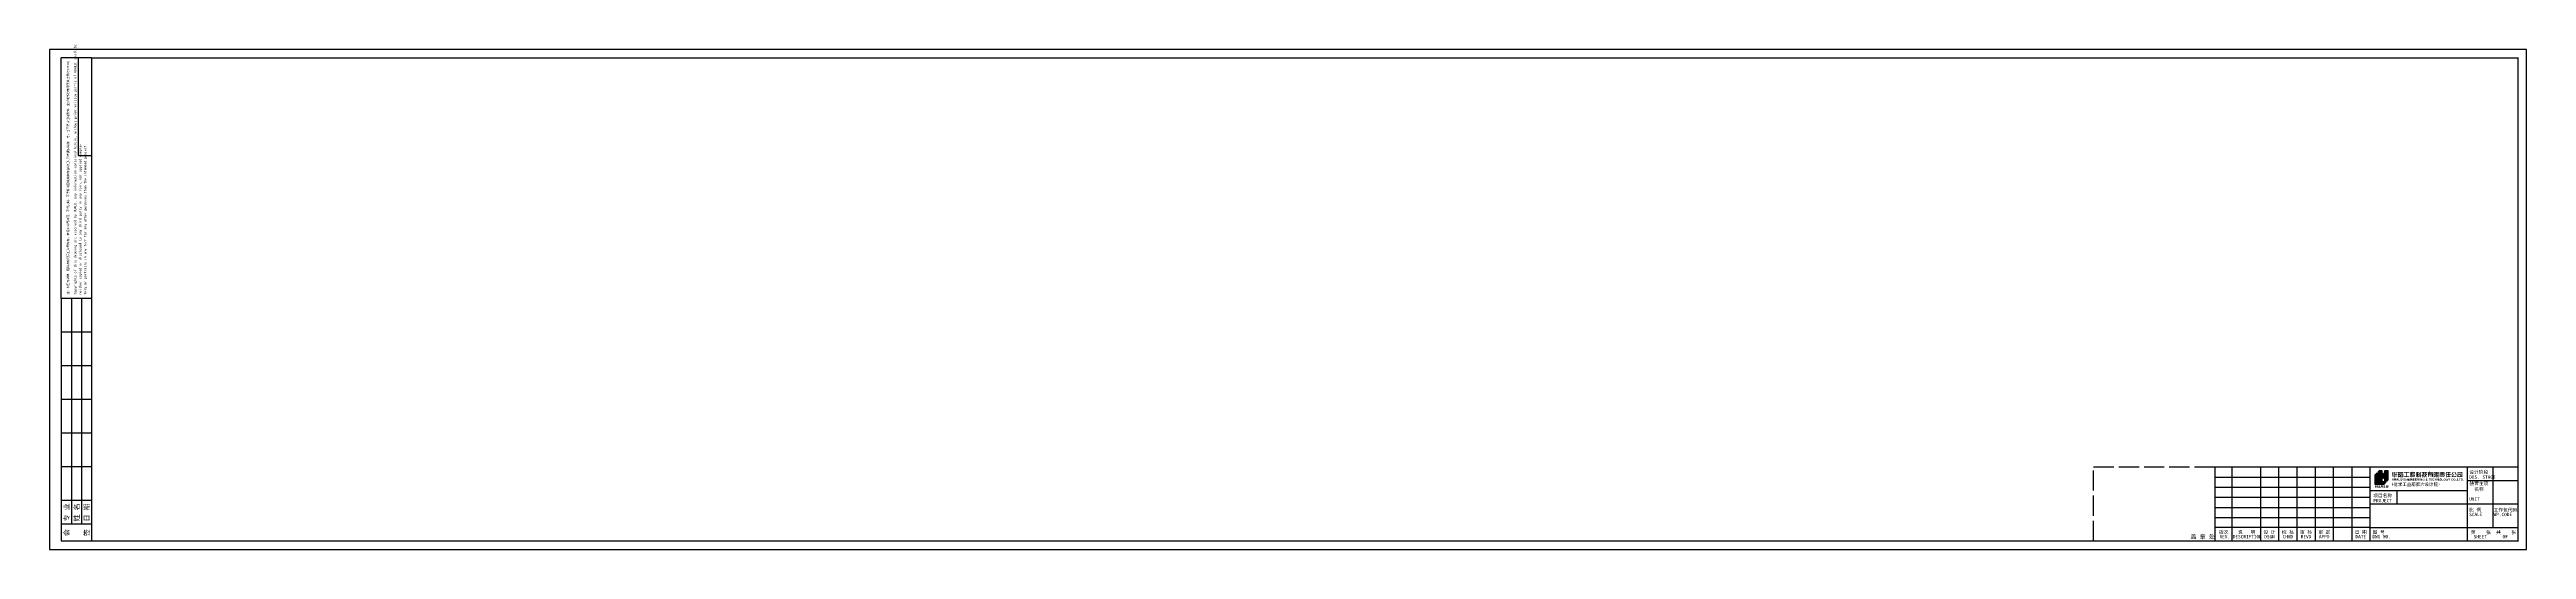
# Model space of a CAD drawing. Extents: x 0 to 1471, y 0 to 297.
import ezdxf
from ezdxf.enums import TextEntityAlignment as Align

# ---------------------------------------------------------------- set-up
doc = ezdxf.new("R2010")
doc.units = 0
doc.header["$MEASUREMENT"] = 0
doc.linetypes.add('ACAD_ISO02W100', pattern=[15, 12, -3])
doc.layers.get('0').update_dxf_attribs({"linetype": 'CONTINUOUS'})
doc.layers.add('水印', color=254, linetype='ACAD_ISO02W100')
doc.styles.add('HUALUC', font='SimSun.ttf')

# ---------------------------------------------------------------- blocks, each defined once
blk = doc.blocks.new('HLYBA3')
at = {"linetype": 'Continuous'}
h = blk.add_hatch(color=7, dxfattribs=at)
edge = h.paths.add_edge_path()
edge.add_line((4, -11.4), (4, -10.8))
edge.add_line((4, -10.8), (4.4, -10.8))
edge.add_line((4.4, -10.8), (4.4, -12.3))
edge.add_line((4.4, -12.3), (4, -12.3))
edge.add_line((4, -12.3), (4, -11.7))
edge.add_line((4, -11.7), (3.6, -11.7))
edge.add_arc((3.6, -11.8), 0.128, 94.871, 173.5667)
edge.add_line((3.5, -11.8), (3.5, -12.3))
edge.add_line((3.5, -12.3), (3, -12.3))
edge.add_line((3, -12.3), (3, -10.8))
edge.add_line((3, -10.8), (3.5, -10.8))
edge.add_line((3.5, -10.8), (3.5, -11.4))
edge.add_line((3.5, -11.4), (4, -11.4))
for points in [[(6.1, -10.8), (5.6, -10.8), (5.6, -12), (5.3, -12, -0.381132), (5.1, -11.9), (5.1, -10.8), (4.7, -10.8), (4.7, -12.1, 0.427626), (4.8, -12.3), (5.9, -12.3, 0.36556), (6.1, -12.1)], [(7.5, -10.8), (6.9, -10.8, 0.310603), (6.7, -10.9), (6.2, -12.3), (6.7, -12.3), (7.1, -11.4, -0.333364), (7.3, -11.2), (7.7, -11.2)], [(8.7, -10.8), (8.2, -10.8), (8.2, -12.1, 0.298345), (8.4, -12.3), (9.3, -12.3), (9.3, -12), (8.8, -12, -0.387848), (8.7, -11.8)], [(10, -10.8), (9.5, -10.8), (9.5, -12.1, 0.38598), (9.7, -12.3), (10.7, -12.3, 0.384413), (10.9, -12.1), (10.9, -10.8), (10.4, -10.8), (10.4, -12), (10.1, -12, -0.396455), (10, -11.9)], [(13.9, -8.1), (14.2, -8.1), (14.2, -6.8), (13.9, -6.8), (13.9, -7.3), (13.4, -7.3), (13.4, -6.8), (13.1, -6.8), (13.1, -8.1), (13.4, -8.1), (13.4, -7.6), (13.9, -7.6)], [(18, -7.9), (18, -8.1), (17.1, -8.1), (17.1, -6.8), (17.3, -6.8), (17.3, -7.9)], [(21.6, -9.3, -0.007553), (21.3, -9.3), (20, -9.3, 0.004201), (19.7, -9.3, -0.116182), (19.7, -9.6, -0.017652), (20.1, -9.5), (20.5, -9.5), (20.5, -11.1), (19.9, -11.1, -0.006389), (19.5, -11, -0.085828), (19.5, -11.3, -0.010193), (19.9, -11.3), (21.5, -11.3, -0.002385), (21.8, -11.3, -0.09048), (21.8, -11, 0.000529), (21.5, -11.1), (20.8, -11.1), (20.8, -9.5), (21.3, -9.5, -0.006454), (21.6, -9.6, -0.081388)], [(20.9, -6.8), (20, -6.8), (20, -8.1), (21, -8.1), (21, -7.9), (20.2, -7.9), (20.2, -7.5), (20.9, -7.5), (20.9, -7.3), (20.2, -7.3), (20.2, -7), (20.9, -7)], [(22.1, -3.3), (23.4, -3.3), (23.4, -2.9), (20.3, -2.9), (20.3, -3.3), (21.6, -3.3), (21.6, -5.6), (20.2, -5.6), (20.2, -6), (23.4, -6), (23.4, -5.6), (22.1, -5.6)], [(22, -8.1), (22.2, -8.1), (22.2, -6.8), (22, -6.8), (22, -7.7), (21.4, -6.8), (21.2, -6.8), (21.2, -8.1), (21.4, -8.1), (21.4, -7.3)], [(24.2, -6.8), (23.9, -6.8), (23.9, -8.1), (24.2, -8.1)], [(25.4, -6.8), (25.2, -6.8), (25.2, -7.7), (24.7, -6.8), (24.4, -6.8), (24.4, -8.1), (24.7, -8.1), (24.7, -7.3), (25.2, -8.1), (25.4, -8.1)], [(26.7, -6.8), (25.7, -6.8), (25.7, -8.1), (26.7, -8.1), (26.7, -7.9), (26, -7.9), (26, -7.5), (26.6, -7.5), (26.6, -7.3), (26, -7.3), (26, -7), (26.7, -7)], [(27.9, -6.8), (26.9, -6.8), (26.9, -8.1), (27.9, -8.1), (27.9, -7.9), (27.2, -7.9), (27.2, -7.5), (27.9, -7.5), (27.9, -7.3), (27.2, -7.3), (27.2, -7), (27.9, -7)], [(29.7, -6.8), (29.5, -6.8), (29.5, -8.1), (29.7, -8.1)], [(31, -6.8), (30.8, -6.8), (30.8, -7.7), (30.2, -6.8), (30, -6.8), (30, -8.1), (30.2, -8.1), (30.2, -7.3), (30.7, -8.1), (31, -8.1)], [(32.2, -6.9, 1.561382), (32.2, -8.1, 0.141316), (32.4, -7.9), (32.2, -7.8, -0.096612), (32, -7.9, -0.444438), (31.5, -7.6, -0.279582), (31.6, -7.1, -0.536579), (32.2, -7.2), (32.4, -7.2, 0.244921)], [(32.2, -7.8), (32.4, -7.9), (32.4, -7.4), (31.9, -7.4), (31.9, -7.6), (32.2, -7.6)], [(40.4, -5.2), (40.6, -5.2, 0.235582), (40.8, -5.1), (41, -4.8), (40.6, -4.8, -0.342313), (40.4, -4.9), (40.3, -4.9, -0.215356), (40.2, -4.8), (39.8, -4.8), (40.3, -5.9, 0.278883), (40.6, -6.1), (41, -6.1), (41, -5.7), (40.8, -5.7, -0.270345), (40.6, -5.6)], [(40.8, -9.2), (40.7, -9.3, -0.408095), (40.7, -11.3), (40.8, -11.4, 0.402785)], [(48.5, -7.2, -0.760012), (49.1, -7.2), (49.4, -7.2, 0.593582), (48.4, -7, 0.29024), (48.4, -7.9, 0.624984), (49.4, -7.7), (49.1, -7.6, -0.166637), (49, -7.9, -0.442899), (48.6, -7.8, -0.165223)], [(51.3, -7.9), (51, -7.9), (51, -8.1), (51.3, -8.1)], [(51.8, -7.9), (51.5, -7.9), (51.5, -8.1), (51.6, -8.1, -0.372764), (51.5, -8.3), (51.5, -8.4, 0.283339), (51.8, -8.1)], [(53, -7.9), (52.3, -7.9), (52.3, -6.8), (52, -6.8), (52, -8.1), (53, -8.1)], [(53.9, -6.8), (52.9, -6.8), (52.9, -7), (53.3, -7), (53.3, -8.1), (53.6, -8.1), (53.6, -7), (53.9, -7)], [(55.7, -7.9), (55.4, -7.9), (55.4, -8.1), (55.7, -8.1)]]:
    blk.add_hatch(color=7, dxfattribs=at).paths.add_polyline_path(points)
h = blk.add_hatch(color=7, dxfattribs=at)
edge = h.paths.add_edge_path()
edge.add_line((7.4, -11.8), (7.2, -11.8))
edge.add_line((7.2, -11.8), (7.2, -11.5))
edge.add_arc((7.4, -11.5), 0.13, 90.8883, 168.3542, ccw=False)
edge.add_line((7.4, -11.4), (7.7, -11.4))
edge.add_line((7.7, -11.4), (8, -12.3))
edge.add_line((8, -12.3), (7.6, -12.3))
edge.add_line((7.6, -12.3), (7.4, -11.8))
edge = h.paths.add_edge_path()
edge.add_line((7.7, -11.2), (7.5, -10.8))
edge.add_line((6.7, -10.9), (6.2, -12.3))
edge.add_arc((7.3, -11.4), 0.251, 96.2532, 169.9994)
edge.add_line((7.7, -11.2), (7.3, -11.2))
edge.add_line((6.2, -12.3), (6.7, -12.3))
edge.add_line((6.7, -12.3), (7.1, -11.4))
edge.add_arc((6.9, -11), 0.204, 100.8735, 169.8934)
edge.add_line((6.9, -10.8), (7.5, -10.8))
h = blk.add_hatch(color=7, dxfattribs=at)
h.paths.add_polyline_path([(14.5, -5.2), (14.5, -4.9), (14.9, -4.9), (14.9, -5.2), (16.3, -5.2), (16.3, -5.6), (14.9, -5.6), (14.9, -6.1), (14.5, -6.1), (14.5, -5.6), (13.2, -5.6), (13.2, -5.2)])
edge = h.paths.add_edge_path()
edge.add_arc((16, -3.4), 0.345, 274.1607, 349.5208)
edge.add_line((16.3, -3.5), (16.3, -2.9))
edge.add_line((16.3, -2.9), (15.9, -2.9))
edge.add_line((15.9, -2.9), (15.9, -3.2))
edge.add_arc((15.8, -3.3), 0.1, -101.3003, 12.1745, ccw=False)
edge.add_line((15.8, -3.4), (15, -3.4))
edge.add_line((15, -3.4), (15, -2.9))
edge.add_line((15, -2.9), (14.6, -2.9))
edge.add_line((14.6, -2.9), (14.6, -4.5))
edge.add_arc((14.9, -4.5), 0.361, 186.1736, 271.7387)
edge.add_line((15, -4.8), (16.3, -4.8))
edge.add_line((16.3, -4.8), (16.3, -4.4))
edge.add_line((16.3, -4.4), (15.2, -4.4))
edge.add_arc((15.1, -4.3), 0.101, 177.771, 280.7368, ccw=False)
edge.add_line((15, -4.3), (15, -3.8))
edge.add_line((15, -3.8), (16, -3.8))
edge = h.paths.add_edge_path()
edge.add_line((13.9, -4.9), (13.9, -3.5))
edge.add_line((13.9, -3.5), (14.2, -2.9))
edge.add_line((14.2, -2.9), (13.7, -2.9))
edge.add_line((13.7, -2.9), (13.5, -3.3))
edge.add_arc((13.3, -3.2), 0.176, 275.6517, 331.0645, ccw=False)
edge.add_line((13.3, -3.4), (13.2, -3.4))
edge.add_line((13.2, -3.4), (13.2, -3.8))
edge.add_line((13.2, -3.8), (13.4, -3.8))
edge.add_line((13.4, -3.8), (13.4, -4.9))
edge.add_line((13.4, -4.9), (13.9, -4.9))
h = blk.add_hatch(color=7, dxfattribs=at)
edge = h.paths.add_edge_path()
edge.add_arc((14.8, -10.3), 1.42, 135.3222, 224.1227)
edge.add_line((13.8, -11.3), (13.6, -11.4))
edge.add_arc((14.8, -10.3), 1.64, 135.7025, 223.4578, ccw=False)
edge.add_line((13.6, -9.2), (13.8, -9.3))
h = blk.add_hatch(color=7, dxfattribs=at)
h.paths.add_polyline_path([(15.7, -9.5, -0.013789), (15.7, -9.1, -0.063059), (15.4, -9.1, 0.001094), (15.4, -9.5), (15.4, -10.4, -0.095033), (14.9, -10.7, -0.119992), (15, -10.9, 0.035342), (15.4, -10.7), (15.4, -11.3, 0.438459), (15.6, -11.5), (16.2, -11.5, 0.274877), (16.4, -11.3), (16.5, -11.1, -0.158456), (16.3, -10.9, -0.12281), (16.2, -11.2, -0.290428), (16.1, -11.2), (15.8, -11.2, -0.234148), (15.7, -11.2, -0.079142), (15.7, -11), (15.7, -10.5, 0.046773), (16.4, -9.6, -0.034455), (16.2, -9.4, -0.059842), (15.7, -10.2)])
h.paths.add_polyline_path([(14.8, -9.6, -0.033276), (15, -9.2, -0.025363), (14.8, -9.1, -0.113336), (14.2, -10.2, -0.088717), (14.4, -10.4, 0.026542), (14.6, -10), (14.6, -11.1, 0.000216), (14.6, -11.5, -0.054196), (14.8, -11.5, -0.004545), (14.8, -11.2)])
h = blk.add_hatch(color=7, dxfattribs=at)
edge = h.paths.add_edge_path()
edge.add_arc((14.9, -7.6), 0.519, 184.8147, 354.564)
edge.add_line((15.5, -7.7), (15.5, -6.8))
edge.add_line((15.5, -6.8), (15.2, -6.8))
edge.add_line((15.2, -6.8), (15.2, -7.6))
edge.add_arc((14.9, -7.7), 0.256, -185.1098, 5.1317, ccw=False)
edge.add_line((14.7, -7.6), (14.7, -6.8))
edge.add_line((14.7, -6.8), (14.4, -6.8))
edge.add_line((14.4, -6.8), (14.4, -7.7))
h = blk.add_hatch(color=7, dxfattribs=at)
h.paths.add_polyline_path([(16.5, -7.8), (16.6, -8.1), (16.9, -8.1), (16.4, -6.8), (16.1, -6.8), (15.6, -8.1), (15.9, -8.1), (16, -7.8)])
h.paths.add_polyline_path([(16.1, -7.6), (16.4, -7.6), (16.3, -7.1)], flags=16)
h = blk.add_hatch(color=7, dxfattribs=at)
edge = h.paths.add_edge_path()
edge.add_line((19.2, -4), (19.2, -3.5))
edge.add_line((19.2, -3.5), (19.9, -3.5))
edge.add_line((19.9, -3.5), (19.9, -3.1))
edge.add_line((19.9, -3.1), (19.2, -3.1))
edge.add_line((19.2, -3.1), (19.2, -2.9))
edge.add_line((19.2, -2.9), (18.8, -2.9))
edge.add_line((18.8, -2.9), (18.8, -3.1))
edge.add_line((18.8, -3.1), (18.1, -3.1))
edge.add_line((18.1, -3.1), (18.1, -3.5))
edge.add_line((18.1, -3.5), (18.8, -3.5))
edge.add_line((18.8, -3.5), (18.8, -4))
edge.add_line((18.8, -4), (18.1, -4))
edge.add_line((18.1, -4), (18.1, -4.4))
edge.add_line((18.1, -4.4), (18.8, -4.4))
edge.add_line((18.8, -4.4), (18.8, -5.7))
edge.add_line((18.8, -5.7), (18.5, -5.7))
edge.add_line((18.5, -5.7), (18.5, -4.6))
edge.add_line((18.5, -4.6), (18.1, -4.6))
edge.add_line((18.1, -4.6), (18.1, -6.1))
edge.add_line((18.1, -6.1), (19.5, -6.1))
edge.add_arc((19.5, -5.7), 0.326, 269.7583, 364.8133)
edge.add_line((19.8, -5.7), (19.8, -4.6))
edge.add_line((19.8, -4.6), (19.4, -4.6))
edge.add_line((19.4, -4.6), (19.4, -5.5))
edge.add_arc((19.3, -5.6), 0.101, -91.9298, 0.6516, ccw=False)
edge.add_line((19.3, -5.7), (19.2, -5.7))
edge.add_line((19.2, -5.7), (19.2, -4.4))
edge.add_line((19.2, -4.4), (19.9, -4.4))
edge.add_line((19.9, -4.4), (19.9, -4))
edge.add_line((19.9, -4), (19.2, -4))
edge = h.paths.add_edge_path()
edge.add_arc((17.6, -5.6), 0.337, 265.5786, 359.6429)
edge.add_line((18, -5.6), (18, -4.7))
edge.add_arc((17.7, -4.7), 0.275, 357.7948, 436.654)
edge.add_arc((17.7, -4.2), 0.262, 283.4165, 353.7812)
edge.add_line((18, -4.2), (18, -2.9))
edge.add_line((18, -2.9), (16.8, -2.9))
edge.add_line((16.8, -2.9), (16.8, -6.1))
edge.add_line((16.8, -6.1), (17.2, -6.1))
edge.add_line((17.2, -6.1), (17.2, -5.9))
edge.add_line((17.2, -5.9), (17.6, -5.9))
edge = h.paths.add_edge_path(flags=16)
edge.add_arc((17.4, -5.4), 0.114, 263.6598, 367.3793)
edge.add_line((17.6, -5.4), (17.6, -4.7))
edge.add_arc((17.4, -4.7), 0.15, 355.1743, 457.1168)
edge.add_line((17.4, -4.6), (17.2, -4.6))
edge.add_line((17.2, -4.6), (17.2, -5.5))
edge.add_line((17.2, -5.5), (17.4, -5.5))
edge = h.paths.add_edge_path(flags=16)
edge.add_arc((17.4, -4.1), 0.117, 260.1343, 370.9931)
edge.add_line((17.6, -4), (17.6, -3.3))
edge.add_line((17.6, -3.3), (17.2, -3.3))
edge.add_line((17.2, -3.3), (17.2, -4.2))
edge.add_line((17.2, -4.2), (17.4, -4.2))
h = blk.add_hatch(color=7, dxfattribs=at)
edge = h.paths.add_edge_path()
edge.add_line((18.5, -9.6), (18.9, -9.6))
edge.add_arc((17.2, 19.6), 29.3, 273.2959, 273.7429)
edge.add_arc((21.7, -9.9), 2.59, 174.0603, 185.614)
edge.add_arc((19, -11.3), 1.18, 84.4965, 96.7683)
edge.add_arc((17.1, -9.9), 1.81, 352.9584, 362.3607)
edge.add_line((18.9, -9.9), (17.1, -9.9))
edge.add_arc((19.6, -9.9), 2.52, 178.486, 185.8533)
edge.add_arc((17, -11.9), 1.7, 85.2371, 93.5714)
edge.add_arc((12, -9.9), 4.83, 356.8284, 363.3424)
edge.add_arc((17.6, -0.2), 9.43, 265.6969, 267.0472)
edge.add_line((17.1, -9.6), (18.3, -9.6))
edge.add_arc((15.9, -8), 2.85, 325.4448, 339.1414)
edge.add_arc((19.4, -7.9), 1.41, 234.5774, 244.912)
edge.add_arc((29.9, -16.6), 13.3, 145.8955, 148.3279)
edge = h.paths.add_edge_path()
edge.add_line((17.9, -10.9), (17.1, -10.9))
edge.add_arc((8, 156.7), 167.8, 273.0228, 273.1329, ccw=False)
edge.add_arc((15.3, -10.8), 1.49, 354.8122, 364.4073)
edge.add_arc((17.2, -5.8), 4.88, 265.0019, 268.7965)
edge.add_line((17.1, -10.7), (17.9, -10.7))
edge.add_arc((17.1, -10.6), 0.798, 358.5604, 372.7827)
edge.add_arc((17.7, -9.6), 0.846, 281.8311, 306.5413)
edge.add_line((18.2, -10.3), (17.5, -10.3))
edge.add_arc((14.2, 44), 54.4, 273.1954, 273.483, ccw=False)
edge.add_arc((16.4, -10.2), 0.818, 352.1237, 367.343)
edge.add_arc((23.4, 94), 104.3, 266.626, 266.7945)
edge.add_line((17.6, -10.1), (18.5, -10.1))
edge.add_arc((18.3, -5.9), 4.28, 271.99, 275.4734)
edge.add_arc((20.3, -10.2), 1.61, 175.9806, 184.9573)
edge.add_arc((18.9, -11.7), 1.38, 98.1116, 124.1825)
edge.add_line((18.1, -10.6), (18.1, -10.7))
edge.add_line((18.1, -10.7), (18.8, -10.7))
edge.add_arc((18.6, -3.3), 7.37, 271.6864, 274.3527)
edge.add_arc((19.7, -10.8), 0.585, 167.9537, 192.5916)
edge.add_arc((143.1, 2573.8), 2587.7, 267.2467, 267.2549, ccw=False)
edge.add_line((18.8, -10.9), (18.1, -10.9))
edge.add_line((18.1, -10.9), (18.1, -11.3))
edge.add_arc((18, -11.3), 0.15, -77.1869, 12.0422, ccw=False)
edge.add_line((18, -11.5), (17.7, -11.5))
edge.add_arc((17.3, -11.5), 0.395, 357.0485, 402.0555)
edge.add_arc((17.8, -10.6), 0.663, 257.0261, 279.5827)
edge.add_arc((17.8, -11.2), 0.119, 298.4316, 374.5821)
edge.add_line((17.9, -11.1), (17.9, -10.9))
edge = h.paths.add_edge_path(flags=17)
edge.add_arc((18.3, -10.8), 1.34, 96.2734, 106.5379)
edge.add_arc((15.1, -10.3), 2.96, 14.7507, 23.1873)
edge.add_arc((17.5, -7.1), 2.01, 277.5344, 284.1962)
edge.add_arc((-30.4, -26.7), 51.5, 19.5801, 20.0625, ccw=False)
edge = h.paths.add_edge_path(flags=17)
edge.add_arc((17.7, -10.1), 0.561, 100.7311, 126.0155)
edge.add_arc((16.2, -10.2), 1.26, 26.1573, 45.8269)
edge.add_arc((16.8, -8.3), 1.02, 290.7027, 303.5238)
edge.add_arc((11.2, -14.2), 7.96, 36.1279, 39.3732, ccw=False)
h = blk.add_hatch(color=7, dxfattribs=at)
edge = h.paths.add_edge_path()
edge.add_line((18.9, -6.8), (19.2, -6.8))
edge.add_line((19.2, -6.8), (19.2, -7.7))
edge.add_arc((18.7, -7.6), 0.519, 184.8147, 354.564, ccw=False)
edge.add_line((18.2, -7.7), (18.2, -6.8))
edge.add_line((18.2, -6.8), (18.4, -6.8))
edge.add_line((18.4, -6.8), (18.4, -7.6))
edge.add_arc((18.7, -7.7), 0.256, 174.8902, 365.1317)
edge.add_line((18.9, -7.6), (18.9, -6.8))
h = blk.add_hatch(color=7, dxfattribs=at)
h.paths.add_polyline_path([(24.4, -9.7, -0.020112), (24.1, -9.6, -0.076676), (23.7, -10.7, -0.047739), (24, -10.8, -0.012795)], flags=17)
h.paths.add_polyline_path([(23.7, -9.5), (23.7, -9.5, 0.002504), (23.7, -9.1, -0.062893), (23.4, -9.1, 0.000883), (23.4, -9.5), (23.4, -11.2), (23.1, -11.2), (23.1, -9.5, 0.000883), (23.1, -9.1, -0.062893), (22.8, -9.1, 0.002504), (22.9, -9.5), (22.9, -11.2, -0.01768), (22.1, -11.1, -0.05878), (22.1, -11.4, -0.011784), (22.6, -11.4), (24, -11.4, -0.005076), (24.4, -11.4, -0.045461), (24.4, -11.1, -0.016594), (23.7, -11.2)])
h.paths.add_polyline_path([(22.4, -9.6, -0.05562), (22.2, -9.7, -0.063158), (22.5, -10.7, -0.042472), (22.8, -10.7, 0.000689)], flags=17)
h = blk.add_hatch(color=7, dxfattribs=at)
edge = h.paths.add_edge_path()
edge.add_arc((23.3, -7.6), 0.556, 285.3809, 317.555)
edge.add_line((23.7, -7.9), (23.7, -7.4))
edge.add_line((23.7, -7.4), (23.1, -7.4))
edge.add_line((23.1, -7.4), (23.1, -7.6))
edge.add_line((23.1, -7.6), (23.4, -7.6))
edge.add_line((23.4, -7.6), (23.4, -7.8))
edge.add_arc((23.1, -7.3), 0.581, 285.0096, 307.083, ccw=False)
edge.add_arc((23.1, -7.6), 0.36, 192.0829, 287.9316, ccw=False)
edge.add_arc((23.2, -7.5), 0.533, 136.8424, 199.3226, ccw=False)
edge.add_arc((23.1, -7.3), 0.335, 20.5014, 133.3696, ccw=False)
edge.add_line((23.4, -7.2), (23.7, -7.2))
edge.add_arc((23.2, -7.3), 0.427, 10.9159, 65.9639)
edge.add_arc((23.1, -7.5), 0.677, 65.2757, 294.7243)
h = blk.add_hatch(color=7, dxfattribs=at)
h.paths.add_polyline_path([(25.4, -3.6), (24.8, -3.6), (24.8, -3.4), (25.1, -3.4, 0.382705), (25.4, -3.1), (25.4, -2.8), (25, -2.8), (25, -2.9, -0.408284), (24.9, -3), (23.8, -3), (23.8, -3.4), (24.4, -3.4), (24.4, -3.6), (23.8, -3.6), (23.8, -4), (24.4, -4), (24.4, -6.1), (24.8, -6.1), (24.8, -4), (25.4, -4)])
h.paths.add_polyline_path([(24.3, -4.2), (23.9, -4.2), (23.9, -5.5, -0.538046), (23.8, -5.6), (23.8, -6, 0.070834), (24.1, -6, 0.258728), (24.2, -5.7)])
h.paths.add_polyline_path([(25.2, -4.2), (24.9, -4.2), (25, -5.5, 0.080045), (25, -5.8, 0.328284), (25.4, -6), (25.4, -5.6, -0.335122), (25.3, -5.5)], flags=17)
h.paths.add_polyline_path([(26.9, -4.3), (25.4, -4.3), (25.4, -4.6), (26, -4.6), (26, -5), (25.5, -5), (25.5, -5.3), (26, -5.3), (26, -5.7), (25.4, -5.7), (25.4, -6), (26.9, -6), (26.9, -5.7), (26.4, -5.7), (26.4, -5.3), (26.9, -5.3), (26.9, -5), (26.4, -5), (26.4, -4.6), (26.9, -4.6)])
h.paths.add_polyline_path([(26.9, -3.7), (26.9, -2.9), (25.4, -2.9), (25.4, -4), (26.5, -4, 0.366849)])
h.paths.add_polyline_path([(26.4, -3.7), (25.9, -3.7), (25.9, -3.3), (26.5, -3.3), (26.5, -3.6, -0.52935)], flags=16)
h = blk.add_hatch(color=7, dxfattribs=at)
h.paths.add_polyline_path([(27, -9.2, -0.036146), (26.8, -9.2), (26.3, -9.2, -0.015148), (26.1, -9.2, 0.010026), (26.1, -9.5), (26.1, -11.3, -0.000692), (26.1, -11.5, -0.076861), (26.4, -11.5, -0.010455), (26.3, -11.2), (26.3, -9.4), (26.7, -9.4, -0.079582), (26.5, -10.2, -0.023959), (26.7, -10.3, -0.204896), (26.8, -10.8, -0.302665), (26.7, -10.9, -0.104791), (26.4, -10.9, -0.26449), (26.5, -11.2, 0.152003), (26.9, -11.1, 0.195645), (27.1, -10.8, 0.170322), (26.8, -10.1)])
h.paths.add_polyline_path([(25.4, -9, -0.024484), (25.1, -9.1, -0.11865), (25.3, -9.4, -0.014616), (24.8, -9.4, -0.096859), (24.8, -9.6, -0.036324), (25.2, -9.6), (25.6, -9.6, -0.118227), (25.4, -10), (25.1, -10, -0.048286), (25.3, -10, -0.00296), (25.1, -9.6, -0.027496), (24.9, -9.7, -0.111216), (25.1, -10, -0.044335), (24.7, -10, -0.07041), (24.7, -10.2, -0.021435), (24.9, -10.2), (25.8, -10.2, -0.010523), (26, -10.2, -0.057847), (26, -10, -0.036911), (25.6, -10.1, -0.053691), (25.8, -9.7, -0.052228), (25.6, -9.6, -0.043992), (26, -9.6, -0.082844), (26, -9.4, -0.006146), (25.3, -9.4, -0.046969), (25.5, -9.4, 0.003341)])
h.paths.add_polyline_path([(25.8, -10.4, -0.052077), (25.6, -10.4), (25.1, -10.4, -0.010577), (24.9, -10.4, -0.02922), (24.9, -10.6), (24.9, -11.1, -0.022679), (24.9, -11.4, -0.045156), (25.1, -11.4, -0.054255), (25.1, -11.2), (25.6, -11.2, -0.044253), (25.6, -11.4, -0.043444), (25.8, -11.4, -0.008918), (25.8, -11.1), (25.8, -10.6, -0.016103)])
h.paths.add_polyline_path([(25.6, -10.6), (25.6, -11.1), (25.1, -11.1), (25.1, -10.6)], flags=16)
h = blk.add_hatch(color=7, dxfattribs=at)
h.paths.add_polyline_path([(28.9, -3.1), (28.9, -2.9), (28.5, -2.9), (28.5, -3, -0.477314), (28.4, -3), (27.3, -3), (27.3, -3.4), (27.9, -3.4), (27.9, -3.6), (27.3, -3.6), (27.3, -4), (27.9, -4), (27.9, -6.1), (28.3, -6.1), (28.3, -4), (28.8, -4), (28.8, -3.6), (28.3, -3.6), (28.3, -3.4), (28.5, -3.4, 0.410506)])
h.paths.add_polyline_path([(27.8, -4.2), (27.5, -4.2), (27.4, -5.4), (27.4, -5.5, -0.516593), (27.3, -5.6), (27.3, -6), (27.5, -6, 0.30438), (27.7, -5.9, 0.076442), (27.7, -5.6)])
h.paths.add_polyline_path([(28.7, -4.2), (28.4, -4.2), (28.5, -5.6, 0.076442), (28.5, -5.9, 0.30438), (28.7, -6), (28.9, -6), (28.9, -5.6, -0.516593), (28.8, -5.5), (28.8, -5.4)], flags=17)
h.paths.add_polyline_path([(29.7, -4.6), (29.5, -4.6, -0.434072), (29.4, -4.5), (29.3, -4.2), (28.9, -4.2), (29.1, -4.8, 0.304839), (29.4, -5), (29.7, -5)])
h.paths.add_polyline_path([(29.7, -3.6), (29.5, -3.6, -0.430234), (29.4, -3.5), (29.3, -3.1), (28.9, -3.1), (29.1, -3.8, 0.325197), (29.4, -4), (29.7, -4)])
h.paths.add_polyline_path([(30.2, -2.9), (29.8, -2.9), (29.8, -5.2), (28.9, -5.3), (28.9, -5.7), (29.8, -5.6), (29.8, -6.1), (30.2, -6.1), (30.2, -5.6), (30.4, -5.6), (30.4, -5.1), (30.2, -5.2)])
h = blk.add_hatch(color=7, dxfattribs=at)
h.paths.add_polyline_path([(29.1, -9.1, -0.061133), (28.8, -9, -0.173546), (28.4, -9.7, -0.085577), (28.6, -9.8, 0.018194), (28.8, -9.5), (29.1, -9.5, -0.032283), (29.1, -9.7, -0.040274), (29.4, -9.7, -0.027957), (29.2, -9.5, -0.026086), (29.7, -9.5, -0.110191), (29.7, -9.3, -0.007579), (29.4, -9.3), (28.9, -9.3, 0.010608)])
h.paths.add_polyline_path([(28.5, -9.3, -0.000201), (28.3, -9.3), (27.9, -9.3, 0.000703), (28.1, -9.1, -0.058086), (27.8, -9, -0.141669), (27.4, -9.7, -0.062882), (27.5, -9.8, -0.001959), (27.8, -9.5), (28, -9.5, -0.039663), (28.1, -9.8, -0.043907), (28.3, -9.7, 0.0089), (28.2, -9.5, -0.029379), (28.5, -9.5, -0.105287)])
h.paths.add_polyline_path([(29.4, -9.8, -0.028519), (29, -9.8), (27.9, -9.8, -0.008655), (27.6, -9.8, -0.068542), (27.6, -10, -0.005101), (27.9, -10), (28.4, -10), (28.4, -10.2), (27.9, -10.2, -0.016496), (27.6, -10.2, -0.063453), (27.6, -10.8, -0.02553), (28.3, -10.8, -0.158981), (27.3, -11.3, -0.14882), (27.5, -11.5, 0.104449), (28.4, -10.9), (28.4, -11.2, -0.020805), (28.4, -11.5, -0.050663), (28.7, -11.5, -0.015543), (28.6, -11.2), (28.6, -10.8), (29.3, -10.8, -0.116243), (29.3, -11, -0.287552), (29.2, -11.1, -0.086919), (28.9, -11.1, -0.125404), (29, -11.3), (29.3, -11.3, 0.334904), (29.5, -11), (29.5, -10.6, -0.017929), (29.3, -10.6), (28.6, -10.6), (28.6, -10.4), (29.1, -10.4, -0.00717), (29.4, -10.4, -0.047543)])
h.paths.add_polyline_path([(28.6, -10), (29.2, -10), (29.2, -10.2), (28.6, -10.2)], flags=16)
h.paths.add_polyline_path([(28.4, -10.4), (28.4, -10.6), (27.8, -10.6), (27.8, -10.4)], flags=16)
h = blk.add_hatch(color=7, dxfattribs=at)
h.paths.add_polyline_path([(28.8, -6.8), (28.2, -6.8), (28.2, -8.1), (28.4, -8.1), (28.4, -7.6, -0.374223), (28.7, -7.7), (29, -8.1), (29.3, -8.1), (29, -7.7, 0.07824), (28.9, -7.6, 0.9879)])
h.paths.add_polyline_path([(28.8, -7.4), (28.4, -7.4), (28.4, -7), (28.8, -7, -1.024406)], flags=16)
h = blk.add_hatch(color=7, dxfattribs=at)
h.paths.add_polyline_path([(31.2, -9.1, -0.068007), (30.9, -9.2, -0.100852), (31.1, -9.7, -0.04711), (31.4, -9.6, -0.005665)])
h.paths.add_polyline_path([(32.3, -9.8, -0.004968), (32, -9.8), (30.3, -9.8, -0.006287), (30, -9.8, -0.042145), (30, -10, -0.006863), (30.3, -10), (32, -10, -0.017127), (32.3, -10.1, -0.063783)])
h.paths.add_polyline_path([(31, -10.4, -0.014306), (30.7, -10.2, -0.126277), (30, -11.3, -0.08767), (30.2, -11.5, 0.020418)])
h.paths.add_polyline_path([(31.5, -10.3, -0.035352), (31.3, -10.4, -0.04512), (32, -11.4, -0.038307), (32.2, -11.3, -0.004533)])
h = blk.add_hatch(color=7, dxfattribs=at)
h.paths.add_polyline_path([(32.1, -3.2), (31.9, -3.2), (31.9, -2.9), (31.4, -2.9), (31.4, -3.2), (30.8, -3.2), (30.8, -3.6), (31.4, -3.6), (31.4, -4), (31, -4.8, -0.296219), (30.9, -4.8), (30.8, -4.8), (30.8, -5.3), (31.1, -5.3, 0.197874), (31.2, -5.2), (31.4, -4.9), (31.4, -5.6, -0.475882), (31.3, -5.7), (30.9, -5.7), (30.9, -6.1), (31.5, -6.1, 0.383169), (31.9, -5.7), (31.9, -4.2), (32.1, -4.2), (32.1, -3.8), (31.9, -3.8), (31.9, -3.6), (32.1, -3.6)])
h.paths.add_polyline_path([(33.2, -3.6), (33.9, -3.6), (33.9, -3.2), (33.2, -3.2), (33.2, -2.9), (32.8, -2.9), (32.8, -3.2), (32.2, -3.2), (32.2, -3.6), (32.8, -3.6), (32.8, -4), (32.2, -4), (32.2, -4.3), (33.4, -4.3), (33, -4.8), (32.7, -4.5), (32.2, -4.5), (32.7, -5.2), (32.5, -5.6, -0.212843), (32.2, -5.7), (32.1, -5.7), (32.1, -6.1), (32.5, -6.1, 0.18836), (32.8, -5.9), (33, -5.6), (33.3, -5.9, 0.241823), (33.6, -6.1), (33.9, -6.1), (33.9, -5.7), (33.8, -5.7, -0.184952), (33.5, -5.6), (33.3, -5.2), (33.9, -4.4), (33.9, -4), (33.2, -4)])
h = blk.add_hatch(color=7, dxfattribs=at)
h.paths.add_polyline_path([(34.6, -9.2, -0.05367), (34.3, -9.2), (33.9, -9.2, -0.019689), (33.7, -9.2, -0.087368), (33.7, -9.7, -0.21945), (33.4, -10, -0.111611), (33.6, -10.1, 0.220377), (33.9, -9.6, 0.008884), (33.9, -9.4), (34.3, -9.4), (34.3, -9.9, 0.472703), (34.4, -10, 0.031886), (34.5, -10), (34.9, -10, -0.100398), (35, -9.7, -0.056528), (34.6, -9.8, -0.481789), (34.6, -9.7, -0.025794)])
h.paths.add_polyline_path([(34.8, -10.1, -0.021759), (34.5, -10.2), (33.6, -10.2, 0.003774), (33.4, -10.1, -0.084906), (33.4, -10.4, -0.006022), (33.6, -10.4, 0.046731), (33.7, -10.7, 0.054425), (33.9, -11, -0.099899), (33.2, -11.3, -0.155809), (33.4, -11.5, 0.047052), (34.1, -11.1, 0.079297), (34.9, -11.4, -0.115283), (35, -11.2, -0.097683), (34.3, -11, 0.113797)])
h.paths.add_polyline_path([(34.1, -10.9, -0.166876), (33.8, -10.4), (34.4, -10.4, -0.119216)], flags=16)
h.paths.add_polyline_path([(33.1, -9.9, -0.051909), (32.6, -9.9, -0.061864), (32.6, -10.1, -0.030091), (32.9, -10.1), (32.9, -11, -0.229194), (32.8, -11.2), (33, -11.4), (33.5, -10.9, -0.147272), (33.4, -10.7), (33.1, -10.9), (33.1, -10.1, -0.014582)])
h.paths.add_polyline_path([(33, -9.2, -0.033753), (32.8, -9.3, -0.067236), (33.1, -9.7, -0.042478), (33.3, -9.5, -0.043181)])
h = blk.add_hatch(color=7, dxfattribs=at)
h.dxf.hatch_style = 1
h.paths.add_polyline_path([(34.1, -7.8, 0.072264), (34.2, -7.5), (34, -7.5), (34, -7.6), (33.8, -7.4, 0.078741), (34, -7.2, 0.27702), (34, -7, 0.462876), (33.4, -6.9, 0.345454), (33.4, -7.4, 0.270066), (33.1, -7.7, 0.395897), (33.5, -8.1, 0.25256), (34, -8), (34.2, -8.2), (34.3, -8)])
h.paths.add_polyline_path([(33.8, -7.8, -0.317978), (33.5, -7.9, -0.667455), (33.6, -7.5)], flags=16)
h.paths.add_polyline_path([(33.7, -7.3, -0.098291), (33.5, -7.1, -0.948127), (33.8, -7.1, -0.087465)], flags=16)
h = blk.add_hatch(color=7, dxfattribs=at)
h.paths.add_polyline_path([(37.4, -3.8), (35.3, -3.8), (35.4, -3.5), (37.4, -3.5), (37.4, -3.1), (35.5, -3.1), (35.7, -2.8), (35.1, -2.8), (35, -3.1), (34.3, -3.1), (34.3, -3.5), (34.8, -3.5), (34.7, -3.7, -0.182857), (34.5, -3.9), (34.3, -3.9), (34.3, -4.4), (34.5, -4.4), (34.5, -6), (35, -6), (35, -5.4), (36.9, -5.4), (36.9, -5.6, -0.4146), (36.8, -5.7), (35.7, -5.7), (35.7, -6), (37, -6, 0.409656), (37.4, -5.6)])
h.paths.add_polyline_path([(36.9, -4.1), (36.9, -4.4), (35, -4.4), (35, -4.2), (35.1, -4.1)], flags=16)
h.paths.add_polyline_path([(36.9, -4.8), (36.9, -5.1), (35, -5.1), (35, -4.8)], flags=16)
h = blk.add_hatch(color=7, dxfattribs=at)
h.dxf.hatch_style = 1
h.paths.add_polyline_path([(35.6, -7), (35.9, -7), (35.9, -6.8), (34.9, -6.8), (34.9, -7), (35.3, -7), (35.3, -8.1), (35.6, -8.1)])
h = blk.add_hatch(color=7, dxfattribs=at)
h.paths.add_polyline_path([(37.6, -9.8, -0.015783), (37.4, -9.9), (37, -9.9), (37, -9.3, -0.022369), (37, -9, -0.033937), (36.9, -9.1), (36.8, -9.1, -0.036824), (36.7, -9, -0.022369), (36.7, -9.3), (36.7, -9.9), (36.3, -9.9, -0.015783), (36.1, -9.8, -0.082526), (36.1, -10.1, -0.015783), (36.3, -10.1), (36.7, -10.1), (36.7, -11.1, -0.010453), (36.7, -11.5, -0.061879), (37, -11.5, -0.010453), (37, -11.1), (37, -10.1), (37.4, -10.1, -0.015783), (37.6, -10.1, -0.082526)])
h.paths.add_polyline_path([(35.8, -10.1, -0.021185), (35.8, -9.9, -0.02935), (35.6, -9.9), (35.4, -9.9, -0.012681), (35.2, -9.9, -0.075555), (35.2, -10.1, -0.032076), (35.6, -10.1), (35.6, -11, -0.209138), (35.5, -11.2), (35.7, -11.4), (35.9, -11.2), (36.2, -10.8, -0.112756), (36.1, -10.6), (35.8, -10.9)])
h.paths.add_polyline_path([(35.7, -9.1, -0.069751), (35.5, -9.2, -0.060421), (35.7, -9.7, -0.107785), (36, -9.6, -0.004945)])
h = blk.add_hatch(color=7, dxfattribs=at)
h.dxf.hatch_style = 1
h.paths.add_polyline_path([(37, -7.3), (36.4, -7.3), (36.4, -7), (37.1, -7), (37.1, -6.8), (36.1, -6.8), (36.1, -8.1), (37.1, -8.1), (37.1, -7.9), (36.4, -7.9), (36.4, -7.5), (37, -7.5)])
h = blk.add_hatch(color=7, dxfattribs=at)
h.dxf.hatch_style = 1
h.paths.add_polyline_path([(38.4, -7.7), (38.2, -7.6, -0.166637), (38, -7.9, -0.442899), (37.6, -7.8, -0.165223), (37.6, -7.2, -0.760012), (38.2, -7.2), (38.4, -7.2, 0.593582), (37.4, -7, 0.29024), (37.4, -7.9, 0.624984)])
h = blk.add_hatch(color=7, dxfattribs=at)
h.paths.add_polyline_path([(38.9, -4.3, 0.278499), (39.1, -4), (39.1, -2.9), (37.9, -2.9), (37.9, -6.1), (38.3, -6.1), (38.3, -5.9), (38.8, -5.9, 0.424214), (39.1, -5.6), (39.1, -4.6, 0.289326)])
h.paths.add_polyline_path([(38.7, -4.7), (38.7, -5.4, -0.459319), (38.6, -5.5), (38.3, -5.5), (38.3, -4.6), (38.6, -4.6, -0.43935)], flags=16)
h.paths.add_polyline_path([(38.6, -4.2), (38.3, -4.2), (38.3, -3.3), (38.7, -3.3), (38.7, -4, -0.377881)], flags=16)
h.paths.add_polyline_path([(40.9, -4.3), (40.9, -2.9), (39.3, -2.9), (39.3, -5.7, 0.400577), (39.6, -6.1), (40.1, -6.1), (40.1, -5.7), (39.8, -5.7, -0.502222), (39.7, -5.6), (39.7, -4.6), (40.6, -4.6, 0.440049)])
h.paths.add_polyline_path([(39.7, -4.3), (39.7, -4), (40.5, -4), (40.5, -4.1, -0.490152), (40.3, -4.3)], flags=16)
h.paths.add_polyline_path([(39.7, -3.6), (39.7, -3.3), (40.5, -3.3), (40.5, -3.6)], flags=16)
h = blk.add_hatch(color=7, dxfattribs=at)
h.paths.add_polyline_path([(39.5, -9.1), (39.3, -9.1), (39.4, -9.4), (39, -9.4), (38.8, -9.4), (38.8, -9.6), (38.8, -9.8), (39, -9.8), (39, -9.6), (40, -9.6), (40, -9.8), (40.2, -9.8), (40.2, -9.4), (40, -9.4), (39.6, -9.4)])
h.paths.add_polyline_path([(40, -9.9, -0.023581), (39.7, -9.9), (39.2, -9.9, -0.015429), (38.9, -9.9, -0.0862), (38.9, -10.1, -0.018332), (39.3, -10.1), (39.6, -10.1, -0.028246), (40, -10.1, -0.068727)])
h.paths.add_polyline_path([(39.7, -10.5, -0.021377), (40.2, -10.5, -0.093183), (40.2, -10.3, -0.022449), (39.7, -10.3), (39.1, -10.3, -0.024609), (38.8, -10.3, -0.039631), (38.8, -10.5), (39.1, -10.5), (39.1, -10.6), (39, -11), (38.8, -11.2), (38.5, -11.2, -0.084995), (38.7, -11.5), (39, -11.3), (39.2, -11), (39.3, -10.8), (39.3, -10.5), (39.5, -10.5), (39.5, -11.3, 0.087261), (39.5, -11.4, 0.24553), (39.7, -11.4, 0.034378), (40, -11.4, 0.139738), (40.2, -11.4, 0.156477), (40.2, -11.3), (40.3, -11.1, -0.193669), (40.1, -10.9, -0.035521), (40, -11.1, -0.271911), (39.9, -11.2, -0.066365), (39.8, -11.2, -0.24208), (39.8, -11.2, -0.075454), (39.7, -11.1)])
h.paths.add_polyline_path([(38.8, -9.2), (38.6, -9.2), (38.1, -9.2), (38, -9.2), (38, -9.4), (38, -11.2), (38, -11.5), (38.2, -11.5), (38.2, -11.3), (38.2, -9.4), (38.5, -9.4), (38.4, -9.7), (38.3, -10), (38.5, -10.3), (38.5, -10.6), (38.5, -10.7), (38.2, -10.7), (38.3, -10.8), (38.3, -11), (38.6, -10.9), (38.7, -10.7), (38.7, -10.3), (38.5, -10)])
h = blk.add_hatch(color=7, dxfattribs=at)
h.dxf.hatch_style = 1
h.paths.add_polyline_path([(39.7, -6.8), (39.4, -6.8), (39.4, -7.3), (38.9, -7.3), (38.9, -6.8), (38.6, -6.8), (38.6, -8.1), (38.9, -8.1), (38.9, -7.6), (39.4, -7.6), (39.4, -8.1), (39.7, -8.1)])
h = blk.add_hatch(color=7, dxfattribs=at)
h.dxf.hatch_style = 1
h.paths.add_polyline_path([(41, -6.8), (40.7, -6.8), (40.7, -7.7), (40.2, -6.8), (40, -6.8), (40, -8.1), (40.2, -8.1), (40.2, -7.3), (40.7, -8.1), (41, -8.1)])
h = blk.add_hatch(color=7, dxfattribs=at)
h.dxf.hatch_style = 1
h.paths.add_polyline_path([(41.2, -7.5, 1.019326), (42.5, -7.5, 1.102282)])
edge = h.paths.add_edge_path(flags=16)
edge.add_ellipse((41.8, -7.5), major_axis=(0, 0.443), ratio=0.783102, start_angle=0, end_angle=360)
h = blk.add_hatch(color=7, dxfattribs=at)
h.paths.add_polyline_path([(44.5, -4.1), (43.2, -4.1), (43.2, -3.9), (44.5, -3.9), (44.5, -3.5), (43.2, -3.5), (43.2, -3.4), (44.5, -3.4), (44.5, -3), (43.2, -3), (43.2, -2.9), (42.7, -2.9), (42.7, -3), (41.4, -3), (41.4, -3.4), (42.7, -3.4), (42.7, -3.5), (41.4, -3.5), (41.4, -3.9), (42.7, -3.9), (42.7, -4.1), (41.4, -4.1), (41.4, -4.4), (44.5, -4.4)])
h.paths.add_polyline_path([(44.5, -4.6), (41.4, -4.6), (41.4, -5.5), (41.9, -5.5), (41.9, -5), (44.1, -5), (44.1, -5.4), (44.5, -5.4)])
h.paths.add_polyline_path([(43.3, -5.3, -0.253584), (43.2, -5.2), (43.2, -5.1), (42.7, -5.1), (42.7, -5.2, -0.271525), (42.6, -5.3), (42.1, -5.7, -0.160836), (41.9, -5.7), (41.4, -5.7), (41.4, -6), (42.1, -6, 0.113282), (42.3, -6), (42.9, -5.6, -0.366178), (43.1, -5.6), (43.7, -6, 0.087889), (43.9, -6), (44.5, -6), (44.5, -5.7), (44, -5.7, -0.140698), (43.8, -5.6)])
h = blk.add_hatch(color=7, dxfattribs=at)
h.dxf.hatch_style = 1
h.paths.add_polyline_path([(43.6, -7.9), (42.9, -7.9), (42.9, -6.8), (42.7, -6.8), (42.7, -8.1), (43.6, -8.1)])
h = blk.add_hatch(color=7, dxfattribs=at)
h.dxf.hatch_style = 1
h.paths.add_polyline_path([(45, -7.5, 1.102282), (43.8, -7.5, 1.019326)])
edge = h.paths.add_edge_path(flags=16)
edge.add_ellipse((44.4, -7.5), major_axis=(0, 0.443), ratio=0.783102, start_angle=0, end_angle=360)
h = blk.add_hatch(color=7, dxfattribs=at)
h.dxf.hatch_style = 1
h.paths.add_polyline_path([(48, -3.2), (48, -2.9), (47.5, -2.9), (47.5, -3, -0.279367), (47.4, -3), (45.9, -3), (45.9, -3.4), (46.7, -3.4), (46.7, -4.3), (45.9, -4.3), (45.9, -4.7), (46.7, -4.7), (46.7, -5.6), (45.9, -5.6), (45.9, -6), (48, -6), (48, -5.6), (47.2, -5.6), (47.2, -4.7), (48.1, -4.7), (48.1, -4.3), (47.2, -4.3), (47.2, -3.4), (47.6, -3.4, 0.365403)])
h.paths.add_polyline_path([(45.7, -3.4), (45.9, -2.9), (45.4, -2.9), (45.2, -3.5, -0.318495), (45.1, -3.6), (45, -3.6), (45, -4), (45.2, -4), (45.2, -6.1), (45.7, -6.1), (45.7, -3.6, -0.143183)])
h = blk.add_hatch(color=7, dxfattribs=at)
h.dxf.hatch_style = 1
h.paths.add_polyline_path([(46.4, -7.9), (46.1, -7.8, -0.096612), (45.9, -7.9, -0.444438), (45.4, -7.6, -0.279582), (45.6, -7.1, -0.536579), (46.1, -7.2), (46.4, -7.2, 0.244921), (46.1, -6.9, 1.561382), (46.1, -8.1, 0.141316)])
h = blk.add_hatch(color=7, dxfattribs=at)
h.dxf.hatch_style = 1
h.paths.add_polyline_path([(46.4, -7.4), (45.8, -7.4), (45.8, -7.6), (46.1, -7.6), (46.1, -7.8), (46.4, -7.9)])
h = blk.add_hatch(color=7, dxfattribs=at)
h.dxf.hatch_style = 1
h.paths.add_polyline_path([(47.7, -6.8), (47.4, -6.8), (47.1, -7.3), (46.8, -6.8), (46.5, -6.8), (46.9, -7.6), (46.9, -8.1), (47.2, -8.1), (47.2, -7.6)])
h = blk.add_hatch(color=7, dxfattribs=at)
h.paths.add_polyline_path([(51.3, -5.1), (50.9, -5.1), (50.9, -5.5, -0.422366), (50.7, -5.6), (49.1, -5.6), (50.3, -4.1), (49.8, -4.1), (48.6, -5.6), (48.6, -6), (51, -6, 0.413084), (51.3, -5.7)])
h.paths.add_polyline_path([(51.6, -4.1), (51.4, -4.1, -0.181811), (51.2, -4), (50.7, -2.9), (50.2, -2.9), (50.8, -4.3, 0.292068), (51.2, -4.5), (51.6, -4.5)])
h.paths.add_polyline_path([(49.8, -2.9), (49.3, -2.9), (48.8, -4, -0.181811), (48.6, -4.1), (48.4, -4.1), (48.4, -4.5), (48.8, -4.5, 0.292068), (49.2, -4.3)])
h = blk.add_hatch(color=7, dxfattribs=at)
h.dxf.hatch_style = 1
h.paths.add_polyline_path([(49.6, -7.5, 1.019326), (50.8, -7.5, 1.102282)])
edge = h.paths.add_edge_path(flags=16)
edge.add_ellipse((50.2, -7.5), major_axis=(0, 0.443), ratio=0.783102, start_angle=0, end_angle=360)
h = blk.add_hatch(color=7, dxfattribs=at)
h.paths.add_polyline_path([(54.3, -3.7), (52, -3.7), (52, -4), (54.3, -4)], flags=17)
h.paths.add_polyline_path([(55, -3), (52, -3), (52, -3.3), (54.6, -3.3), (54.6, -5.5, -0.485743), (54.5, -5.6), (54.3, -5.6), (54.3, -6), (54.7, -6, 0.429366), (55, -5.6)])
h.paths.add_polyline_path([(54.3, -4.3), (52, -4.3), (52, -5.9), (53.9, -5.9, 0.436218), (54.3, -5.5)], flags=17)
h.paths.add_polyline_path([(53.8, -5.4, -0.490816), (53.7, -5.6), (52.5, -5.6), (52.5, -4.7), (53.8, -4.7)], flags=16)
h = blk.add_hatch(color=7, dxfattribs=at)
h.paths.add_polyline_path([(54.7, -6.8), (54.1, -6.8), (54.1, -8.1), (54.7, -8.1, 0.371308), (55.2, -7.6, 0.085927), (55.2, -7.2, 0.369746)])
h.paths.add_polyline_path([(54.9, -7.3, -0.074605), (54.9, -7.7, -0.42645), (54.6, -7.9), (54.4, -7.9), (54.4, -7), (54.6, -7, -0.412114)], flags=16)
at = {"color": 7, "linetype": 'Continuous'}
for points in [[(4.4, -3.4), (3, -4.8), (3, -10.2), (8.4, -10.2), (9.7, -8.8), (4.4, -8.8)], [(6.1, -6.3), (6.1, -4.2), (7.4, -3.5), (7.4, -2.3), (5.5, -2.3), (5, -2.8), (5, -8.2), (7.4, -8.2), (7.4, -7)], [(6.6, -4.5), (8, -3.7), (9.4, -4.5), (9.4, -6), (8, -6.8), (6.6, -6), (6.6, -4.5)], [(8.6, -2.3), (8.6, -3.5), (9.8, -4.2), (9.8, -6.3), (8.6, -7), (8.6, -8.2), (10.3, -8.2), (10.9, -7.7), (10.9, -2.3)]]:
    blk.add_lwpolyline(points, close=True, dxfattribs=at)
for points in [[(3, -10.2), (3, -4.8), (4.4, -8.8), (4.4, -3.4)], [(8.4, -10.2), (9.7, -8.8), (3, -10.2), (4.4, -8.8)], [(5.5, -2.3), (7.4, -2.3), (5, -2.8), (7.4, -3.5)], [(5, -2.8), (6.1, -4.2), (5, -8.2), (6.1, -6.3)], [(5, -2.8), (6.1, -4.2), (7.4, -3.5)], [(5, -8.2), (7.4, -8.2), (6.1, -6.3), (7.4, -7)], [(6.6, -4.5), (8, -3.7), (6.6, -6), (8, -6.8)], [(8, -6.8), (9.4, -6), (8, -3.7), (9.4, -4.5)], [(8.6, -3.5), (8.6, -2.3), (9.8, -4.2), (10.9, -2.3)], [(8.6, -8.2), (8.6, -7), (10.3, -8.2), (9.8, -6.3)], [(9.8, -4.2), (9.8, -6.3), (10.9, -2.3), (10.9, -7.7)], [(9.8, -6.3), (10.3, -8.2), (10.9, -7.7)]]:
    blk.add_solid(points, dxfattribs=at)

msp = doc.modelspace()

# ---------------------------------------------------------------- linework, layer by layer
for p, q in [((0, 297), (0, 0)), ((1471, 297), (0, 297)), ((1471, 0), (1471, 297)), ((17, 292), (7, 292)), ((7, 149), (7, 292)), ((25, 292), (17, 292)), ((17, 292), (17, 234)), ((17, 234), (25, 234)), ((7, 149), (7, 5)), ((25, 149), (7, 149)), ((13, 149), (13, 15)), ((19, 149), (19, 15)), ((25, 129), (7, 129)), ((25, 109), (7, 109)), ((25, 89), (7, 89)), ((25, 69), (7, 69)), ((25, 49), (7, 49)), ((1286, 49), (1378, 49)), ((1286, 49), (1286, 5)), ((1296, 49), (1296, 5)), ((1313, 49), (1313, 5)), ((1323.8, 49), (1323.8, 5)), ((1334.7, 49), (1334.7, 5)), ((1345.5, 49), (1345.5, 5)), ((1356.3, 49), (1356.3, 5)), ((1367.2, 49), (1367.2, 5)), ((1436, 5), (1436, 49)), ((1451, 49), (1451, 13)), ((1286, 43), (1378, 43)), ((1286, 37), (1378, 37)), ((1286, 31), (1378, 31)), ((1378, 35), (1436, 35)), ((1394, 35), (1394, 27)), ((1436, 41), (1466, 41)), ((25, 29), (7, 29)), ((25, 15), (7, 15)), ((1286, 25), (1378, 25)), ((1286, 19), (1378, 19)), ((1466, 27), (1378, 27)), ((0, 0), (1471, 0)), ((25, 5), (7, 5)), ((1378, 13), (1286, 13)), ((1378, 13), (1466, 13)), ((1466, 13), (1466, 13)), ((1466, 13), (1466, 13)), ((1466, 13), (1466, 13))]:
    msp.add_line(p, q)
at = {"const_width": 0.8}
msp.add_lwpolyline([(25, 5), (1466, 5), (1466, 292), (25, 292)], close=True, dxfattribs=at)
msp.add_lwpolyline([(1378, 5), (1378, 49), (1466, 49)], dxfattribs=at)
at = {"layer": '水印'}
for p, q in [((1213.9, 5), (1213.9, 49)), ((1213.9, 49), (1285.9, 49))]:
    msp.add_line(p, q, dxfattribs=at)

# ---------------------------------------------------------------- block references
msp.add_blockref('HLYBA3', (1378, 49))

# ---------------------------------------------------------------- texts
at = {"style": 'HUALUC'}
for s, height, p in [('注：本图为华陆工程科技有限责任公司专有。未经本公司许可，不得复制、不得将本图或其中内容以任何形式提供给第三方，也不得以任何形式、全部或部分地用于其它目的(2014)', 1.25, (11.6, 151.5)), ('Copyrights of this drawing are reserved by HUALU, any information contained herein, without prior written permit of HUALU, shall be', 1.45, (15.9, 151.5)), ('neither copied or disclosed to any third party in any form, nor applied comple-', 1.45, (18.9, 151.5)), ('tely or partially in any form for any other purposes than the intended project.', 1.45, (21.9, 151.5))]:
    msp.add_text(s, height=height, rotation=90, dxfattribs=at).set_placement(p)
at = {"color": 7, "style": 'HUALUC'}
for s, p in [('设计阶段', (1437, 45)), ('项目名称', (1380, 31)), ('PROJECT', (1380.1, 28)), ('DES. STAGE', (1437, 42)), ('UNIT', (1437, 29)), ('SCALE', (1437, 19.8)), ('比 例', (1437, 22.6)), ('WP.CODE', (1451.5, 19.8)), ('工作包代码', (1451.5, 22.5)), ('版次', (1288.4, 9.3)), ('REV.', (1288.7, 6.6)), ('DESCRIPTION', (1296.6, 6.6)), ('说   明', (1299.7, 9.3)), ('DWG NO.', (1379.5, 6.6)), ('图 号', (1379.7, 9.3)), ('第    张  共    张', (1438, 9.2)), ('SHEET      OF', (1439.6, 6.6))]:
    msp.add_text(s, height=2, dxfattribs=at).set_placement(p)
at = {"style": 'HUALUC'}
for s, p in [('专 业', (10, 22)), ('姓 名', (16, 22)), ('日 期', (22, 22)), ('会', (10, 10)), ('签', (22, 10))]:
    msp.add_text(s, height=3, rotation=90, dxfattribs=at).set_placement(p, align=Align.MIDDLE)
at = {"color": 7, "style": 'HUALUC'}
for s, p in [('设 计', (1318.4, 9.3)), ('DSGN', (1318.4, 6.6)), ('校 核', (1329.3, 9.3)), ('CHKD', (1329.3, 6.6)), ('审 核', (1340.1, 9.3)), ('REVD', (1340.1, 6.6)), ('审 定', (1350.9, 9.3)), ('APPD', (1350.9, 6.6)), ('日 期', (1372.6, 9.3)), ('DATE', (1372.6, 6.6))]:
    msp.add_text(s, height=2, dxfattribs=at).set_placement(p, align=Align.CENTER)
at = {"insert": (1442.8, 37.4), "char_height": 2, "width": 15, "attachment_point": 5, "style": 'HUALUC'}
msp.add_mtext('装置主项\\P名称', dxfattribs=at)
at = {"layer": '水印', "insert": (1285.9, 7.5), "char_height": 2.5, "width": 72, "attachment_point": 6, "style": 'HUALUC'}
msp.add_mtext('盖 章 处 ', dxfattribs=at)

doc.saveas('drawing.dxf')
